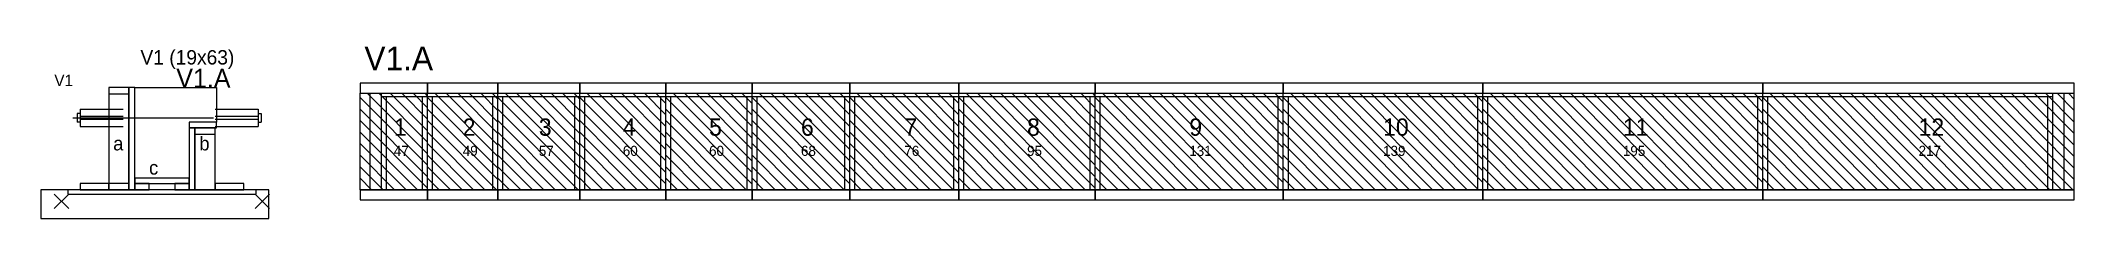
# Model space of a CAD drawing. Header units: metres. Extents: x -10 to 74425, y -2037 to 26.
# Drawn here: x 38996 to 40412, y -639 to -520 of the extents above; entities that cross this region are included whole.
import ezdxf

# ---------------------------------------------------------------- set-up
doc = ezdxf.new("R2010")
doc.units = ezdxf.units.M
doc.layers.add('LABELS', color=3, linetype='Continuous')
doc.layers.add('VIGAS', color=7, linetype='Continuous')

msp = doc.modelspace()

# ---------------------------------------------------------------- texts
at = {"layer": 'LABELS'}
msp.add_text('V1', height=8, dxfattribs=at).set_placement((39005.4, -547))
at = {"layer": 'VIGAS'}
for s, height, p in [('V1 (19x63)', 10, (39065.4, -532)), ('V1.A', 16.5, (39221.4, -536)), ('V1.A', 13, (39090.4, -548)), ('1', 12, (39241.9, -581.5)), ('2', 12, (39289.9, -581.5)), ('3', 12, (39342.9, -581.5)), ('4', 12, (39401.4, -581.5)), ('5', 12, (39461.5, -581.5)), ('6', 12, (39525.5, -581.5)), ('7', 12, (39597.5, -581.5)), ('8', 12, (39683, -581.5)), ('9', 12, (39796, -581.5)), ('10', 12, (39931, -581.5)), ('11', 12, (40098, -581.5)), ('12', 12, (40304, -581.5)), ('a', 9.6, (39046.4, -591.7)), ('b', 9.6, (39106.4, -591.7)), ('47', 7, (39241.9, -595.5)), ('49', 7, (39289.9, -595.5)), ('57', 7, (39342.9, -595.5)), ('60', 7, (39401.4, -595.5)), ('60', 7, (39461.5, -595.5)), ('68', 7, (39525.5, -595.5)), ('76', 7, (39597.5, -595.5)), ('95', 7, (39683, -595.5)), ('131', 7, (39796, -595.5)), ('139', 7, (39931, -595.5)), ('195', 7, (40098, -595.5)), ('217', 7, (40304, -595.5)), ('c', 9.6, (39071.4, -608.5))]:
    msp.add_text(s, height=height, dxfattribs=at).set_placement(p)

# ---------------------------------------------------------------- linework, layer by layer
at = {"layer": 'VIGAS'}
for p, q in [((39218.4, -552), (39265.4, -552)), ((39218.4, -619), (39218.4, -552)), ((39265.4, -594), (39223.4, -552)), ((39225.4, -619), (39225.4, -552)), ((39265.4, -586), (39231.4, -552)), ((39233.4, -619), (39233.4, -552)), ((39265.4, -578), (39239.4, -552)), ((39265.4, -570), (39247.4, -552)), ((39265.4, -562), (39255.4, -552)), ((39265.4, -554), (39263.4, -552)), ((39265.4, -619), (39265.4, -552)), ((39265.4, -619), (39265.4, -552)), ((39265.4, -552), (39314.4, -552)), ((39265.4, -619), (39265.4, -552)), ((39265.4, -619), (39265.4, -552)), ((39265.4, -619), (39265.4, -552)), ((39314.4, -596), (39270.4, -552)), ((39314.4, -588), (39278.4, -552)), ((39314.4, -580), (39286.4, -552)), ((39314.4, -572), (39294.4, -552)), ((39314.4, -564), (39302.4, -552)), ((39314.4, -556), (39310.4, -552)), ((39314.4, -619), (39314.4, -552)), ((39314.4, -619), (39314.4, -552)), ((39314.4, -552), (39371.4, -552)), ((39314.4, -619), (39314.4, -552)), ((39314.4, -619), (39314.4, -552)), ((39314.4, -619), (39314.4, -552)), ((39371.4, -604), (39319.4, -552)), ((39371.4, -596), (39327.4, -552)), ((39371.4, -588), (39335.4, -552)), ((39371.4, -580), (39343.4, -552)), ((39371.4, -572), (39351.4, -552)), ((39371.4, -564), (39359.4, -552)), ((39371.4, -556), (39367.4, -552)), ((39371.4, -619), (39371.4, -552)), ((39371.4, -619), (39371.4, -552)), ((39371.4, -552), (39431.4, -552)), ((39371.4, -619), (39371.4, -552)), ((39371.4, -619), (39371.4, -552)), ((39371.4, -619), (39371.4, -552)), ((39431.4, -607), (39376.4, -552)), ((39431.4, -599), (39384.4, -552)), ((39431.4, -591), (39392.4, -552)), ((39431.4, -583), (39400.4, -552)), ((39431.4, -575), (39408.4, -552)), ((39431.4, -567), (39416.4, -552)), ((39431.4, -559), (39424.4, -552)), ((39431.4, -619), (39431.4, -552)), ((39431.4, -619), (39431.4, -552)), ((39431.4, -552), (39491.5, -552)), ((39431.4, -619), (39431.4, -552)), ((39431.4, -619), (39431.4, -552)), ((39431.4, -619), (39431.4, -552)), ((39491.5, -607.1), (39436.4, -552)), ((39491.5, -599.1), (39444.4, -552)), ((39491.5, -591.1), (39452.4, -552)), ((39491.5, -583.1), (39460.4, -552)), ((39491.5, -575.1), (39468.4, -552)), ((39491.5, -567.1), (39476.4, -552)), ((39491.5, -559.1), (39484.4, -552)), ((39491.5, -619), (39491.5, -552)), ((39491.5, -619), (39491.5, -552)), ((39491.5, -552), (39559.5, -552)), ((39491.5, -619), (39491.5, -552)), ((39491.5, -619), (39491.5, -552)), ((39491.5, -619), (39491.5, -552)), ((39559.5, -615), (39496.5, -552)), ((39559.5, -607), (39504.5, -552)), ((39559.5, -599), (39512.5, -552)), ((39559.5, -591), (39520.5, -552)), ((39559.5, -583), (39528.5, -552)), ((39559.5, -575), (39536.5, -552)), ((39559.5, -567), (39544.5, -552)), ((39559.5, -559), (39552.5, -552)), ((39559.5, -619), (39559.5, -552)), ((39559.5, -619), (39559.5, -552)), ((39559.5, -552), (39635.5, -552)), ((39559.5, -619), (39559.5, -552)), ((39559.5, -619), (39559.5, -552)), ((39559.5, -619), (39559.5, -552)), ((39631.5, -619), (39564.5, -552)), ((39635.5, -615), (39572.5, -552)), ((39635.5, -607), (39580.5, -552)), ((39635.5, -599), (39588.5, -552)), ((39635.5, -591), (39596.5, -552)), ((39635.5, -583), (39604.5, -552)), ((39635.5, -575), (39612.5, -552)), ((39635.5, -567), (39620.5, -552)), ((39635.5, -559), (39628.5, -552)), ((39635.5, -619), (39635.5, -552)), ((39635.5, -619), (39635.5, -552)), ((39635.5, -552), (39730.5, -552)), ((39635.5, -619), (39635.5, -552)), ((39635.5, -619), (39635.5, -552)), ((39635.5, -619), (39635.5, -552)), ((39707.5, -619), (39640.5, -552)), ((39715.5, -619), (39648.5, -552)), ((39723.5, -619), (39656.5, -552)), ((39730.5, -618), (39664.5, -552)), ((39730.5, -610), (39672.5, -552)), ((39730.5, -602), (39680.5, -552)), ((39730.5, -594), (39688.5, -552)), ((39730.5, -586), (39696.5, -552)), ((39730.5, -578), (39704.5, -552)), ((39730.5, -570), (39712.5, -552)), ((39730.5, -562), (39720.5, -552)), ((39730.5, -554), (39728.5, -552)), ((39730.5, -619), (39730.5, -552)), ((39730.5, -619), (39730.5, -552)), ((39730.5, -552), (39861.5, -552)), ((39730.5, -619), (39730.5, -552)), ((39730.5, -619), (39730.5, -552)), ((39730.5, -619), (39730.5, -552)), ((39802.5, -619), (39735.5, -552)), ((39810.5, -619), (39743.5, -552)), ((39818.5, -619), (39751.5, -552)), ((39826.5, -619), (39759.5, -552)), ((39834.5, -619), (39767.5, -552)), ((39842.5, -619), (39775.5, -552)), ((39850.5, -619), (39783.5, -552)), ((39858.5, -619), (39791.5, -552)), ((39861.5, -614), (39799.5, -552)), ((39861.5, -606), (39807.5, -552)), ((39861.5, -598), (39815.5, -552)), ((39861.5, -590), (39823.5, -552)), ((39861.5, -582), (39831.5, -552)), ((39861.5, -574), (39839.5, -552)), ((39861.5, -566), (39847.5, -552)), ((39861.5, -558), (39855.5, -552)), ((39861.5, -619), (39861.5, -552)), ((39861.5, -619), (39861.5, -552)), ((39861.5, -552), (40000.5, -552)), ((39861.5, -619), (39861.5, -552)), ((39861.5, -619), (39861.5, -552)), ((39861.5, -619), (39861.5, -552)), ((39933.5, -619), (39866.5, -552)), ((39941.5, -619), (39874.5, -552)), ((39949.5, -619), (39882.5, -552)), ((39957.5, -619), (39890.5, -552)), ((39965.5, -619), (39898.5, -552)), ((39973.5, -619), (39906.5, -552)), ((39981.5, -619), (39914.5, -552)), ((39989.5, -619), (39922.5, -552)), ((39997.5, -619), (39930.5, -552)), ((40000.5, -614), (39938.5, -552)), ((40000.5, -606), (39946.5, -552)), ((40000.5, -598), (39954.5, -552)), ((40000.5, -590), (39962.5, -552)), ((40000.5, -582), (39970.5, -552)), ((40000.5, -574), (39978.5, -552)), ((40000.5, -566), (39986.5, -552)), ((40000.5, -558), (39994.5, -552)), ((40000.5, -619), (40000.5, -552)), ((40000.5, -619), (40000.5, -552)), ((40000.5, -552), (40195.5, -552)), ((40000.5, -619), (40000.5, -552)), ((40000.5, -619), (40000.5, -552)), ((40000.5, -619), (40000.5, -552)), ((40072.5, -619), (40005.5, -552)), ((40080.5, -619), (40013.5, -552)), ((40088.5, -619), (40021.5, -552)), ((40096.5, -619), (40029.5, -552)), ((40104.5, -619), (40037.5, -552)), ((40112.5, -619), (40045.5, -552)), ((40120.5, -619), (40053.5, -552)), ((40128.5, -619), (40061.5, -552)), ((40136.5, -619), (40069.5, -552)), ((40144.5, -619), (40077.5, -552)), ((40152.5, -619), (40085.5, -552)), ((40160.5, -619), (40093.5, -552)), ((40168.5, -619), (40101.5, -552)), ((40176.5, -619), (40109.5, -552)), ((40184.5, -619), (40117.5, -552)), ((40192.5, -619), (40125.5, -552)), ((40195.5, -614), (40133.5, -552)), ((40195.5, -606), (40141.5, -552)), ((40195.5, -598), (40149.5, -552)), ((40195.5, -590), (40157.5, -552)), ((40195.5, -582), (40165.5, -552)), ((40195.5, -574), (40173.5, -552)), ((40195.5, -566), (40181.5, -552)), ((40195.5, -558), (40189.5, -552)), ((40195.5, -619), (40195.5, -552)), ((40195.5, -619), (40195.5, -552)), ((40195.5, -552), (40412.5, -552)), ((40195.5, -619), (40195.5, -552)), ((40195.5, -619), (40195.5, -552)), ((40195.5, -619), (40195.5, -552)), ((40267.5, -619), (40200.5, -552)), ((40275.5, -619), (40208.5, -552)), ((40283.5, -619), (40216.5, -552)), ((40291.5, -619), (40224.5, -552)), ((40299.5, -619), (40232.5, -552)), ((40307.5, -619), (40240.5, -552)), ((40315.5, -619), (40248.5, -552)), ((40323.5, -619), (40256.5, -552)), ((40331.5, -619), (40264.5, -552)), ((40339.5, -619), (40272.5, -552)), ((40347.5, -619), (40280.5, -552)), ((40355.5, -619), (40288.5, -552)), ((40363.5, -619), (40296.5, -552)), ((40371.5, -619), (40304.5, -552)), ((40379.5, -619), (40312.5, -552)), ((40387.5, -619), (40320.5, -552)), ((40395.5, -619), (40328.5, -552)), ((40403.5, -619), (40336.5, -552)), ((40411.5, -619), (40344.5, -552)), ((40412.5, -612), (40352.5, -552)), ((40412.5, -604), (40360.5, -552)), ((40412.5, -596), (40368.5, -552)), ((40412.5, -588), (40376.5, -552)), ((40412.5, -580), (40384.5, -552)), ((40412.5, -572), (40392.5, -552)), ((40397.5, -619), (40397.5, -552)), ((40412.5, -564), (40400.5, -552)), ((40405.5, -619), (40405.5, -552)), ((40412.5, -556), (40408.5, -552)), ((40412.5, -619), (40412.5, -552)), ((39021.4, -566), (39021.4, -572)), ((39023.4, -566), (39021.4, -566)), ((39023.4, -563), (39053.4, -563)), ((39023.4, -563), (39023.4, -575)), ((39117.4, -563), (39147.4, -563)), ((39147.4, -563), (39147.4, -575)), ((39147.4, -566), (39149.4, -566)), ((39149.4, -566), (39149.4, -572)), ((39265.4, -602), (39218.4, -555)), ((39265.4, -610), (39218.4, -563)), ((39233.4, -554.2), (39265.4, -554.2)), ((39236.9, -619), (39236.9, -554.2)), ((39261.9, -619), (39261.9, -554.2)), ((39265.4, -554.2), (39314.4, -554.2)), ((39314.4, -604), (39265.4, -555)), ((39314.4, -612), (39265.4, -563)), ((39268.9, -619), (39268.9, -554.2)), ((39310.9, -619), (39310.9, -554.2)), ((39314.4, -554.2), (39371.4, -554.2)), ((39371.4, -612), (39314.4, -555)), ((39370.4, -619), (39314.4, -563)), ((39317.9, -619), (39317.9, -554.2)), ((39367.9, -619), (39367.9, -554.2)), ((39371.4, -554.2), (39431.4, -554.2)), ((39431.4, -615), (39371.4, -555)), ((39427.4, -619), (39371.4, -563)), ((39374.9, -619), (39374.9, -554.2)), ((39427.9, -619), (39427.9, -554.2)), ((39431.4, -554.2), (39491.5, -554.2)), ((39491.5, -615.1), (39431.4, -555)), ((39487.4, -619), (39431.4, -563)), ((39434.9, -619), (39434.9, -554.2)), ((39488, -619), (39488, -554.2)), ((39491.5, -554.2), (39559.5, -554.2)), ((39555.5, -619), (39491.5, -555)), ((39547.5, -619), (39491.5, -563)), ((39495, -619), (39495, -554.2)), ((39556, -619), (39556, -554.2)), ((39559.5, -554.2), (39635.5, -554.2)), ((39623.5, -619), (39559.5, -555)), ((39615.5, -619), (39559.5, -563)), ((39563, -619), (39563, -554.2)), ((39632, -619), (39632, -554.2)), ((39635.5, -554.2), (39730.5, -554.2)), ((39699.5, -619), (39635.5, -555)), ((39691.5, -619), (39635.5, -563)), ((39639, -619), (39639, -554.2)), ((39727, -619), (39727, -554.2)), ((39730.5, -554.2), (39861.5, -554.2)), ((39794.5, -619), (39730.5, -555)), ((39786.5, -619), (39730.5, -563)), ((39734, -619), (39734, -554.2)), ((39858, -619), (39858, -554.2)), ((39861.5, -554.2), (40000.5, -554.2)), ((39925.5, -619), (39861.5, -555)), ((39917.5, -619), (39861.5, -563)), ((39865, -619), (39865, -554.2)), ((39997, -619), (39997, -554.2)), ((40000.5, -554.2), (40195.5, -554.2)), ((40064.5, -619), (40000.5, -555)), ((40056.5, -619), (40000.5, -563)), ((40004, -619), (40004, -554.2)), ((40192, -619), (40192, -554.2)), ((40195.5, -554.2), (40397.5, -554.2)), ((40259.5, -619), (40195.5, -555)), ((40251.5, -619), (40195.5, -563)), ((40199, -619), (40199, -554.2)), ((40394, -619), (40394, -554.2)), ((39018.4, -569), (39116.4, -569)), ((39023.4, -572), (39021.4, -572)), ((39023.4, -568), (39053.4, -568)), ((39023.4, -570), (39053.4, -570)), ((39023.4, -575), (39053.4, -575)), ((39117.4, -568), (39147.4, -568)), ((39117.4, -570), (39147.4, -570)), ((39117.4, -575), (39147.4, -575)), ((39147.4, -572), (39149.4, -572)), ((39265.4, -618), (39218.4, -571)), ((39258.4, -619), (39218.4, -579)), ((39313.4, -619), (39265.4, -571)), ((39305.4, -619), (39265.4, -579)), ((39362.4, -619), (39314.4, -571)), ((39354.4, -619), (39314.4, -579)), ((39419.4, -619), (39371.4, -571)), ((39411.4, -619), (39371.4, -579)), ((39479.4, -619), (39431.4, -571)), ((39471.4, -619), (39431.4, -579)), ((39539.5, -619), (39491.5, -571)), ((39531.5, -619), (39491.5, -579)), ((39607.5, -619), (39559.5, -571)), ((39599.5, -619), (39559.5, -579)), ((39683.5, -619), (39635.5, -571)), ((39675.5, -619), (39635.5, -579)), ((39778.5, -619), (39730.5, -571)), ((39770.5, -619), (39730.5, -579)), ((39909.5, -619), (39861.5, -571)), ((39901.5, -619), (39861.5, -579)), ((40048.5, -619), (40000.5, -571)), ((40040.5, -619), (40000.5, -579)), ((40243.5, -619), (40195.5, -571)), ((40235.5, -619), (40195.5, -579)), ((39250.4, -619), (39218.4, -587)), ((39297.4, -619), (39265.4, -587)), ((39346.4, -619), (39314.4, -587)), ((39403.4, -619), (39371.4, -587)), ((39463.4, -619), (39431.4, -587)), ((39523.5, -619), (39491.5, -587)), ((39591.5, -619), (39559.5, -587)), ((39667.5, -619), (39635.5, -587)), ((39762.5, -619), (39730.5, -587)), ((39893.5, -619), (39861.5, -587)), ((40032.5, -619), (40000.5, -587)), ((40227.5, -619), (40195.5, -587)), ((39242.4, -619), (39218.4, -595)), ((39234.4, -619), (39218.4, -603)), ((39289.4, -619), (39265.4, -595)), ((39281.4, -619), (39265.4, -603)), ((39338.4, -619), (39314.4, -595)), ((39330.4, -619), (39314.4, -603)), ((39395.4, -619), (39371.4, -595)), ((39387.4, -619), (39371.4, -603)), ((39455.4, -619), (39431.4, -595)), ((39447.4, -619), (39431.4, -603)), ((39515.5, -619), (39491.5, -595)), ((39507.5, -619), (39491.5, -603)), ((39583.5, -619), (39559.5, -595)), ((39575.5, -619), (39559.5, -603)), ((39659.5, -619), (39635.5, -595)), ((39651.5, -619), (39635.5, -603)), ((39754.5, -619), (39730.5, -595)), ((39746.5, -619), (39730.5, -603)), ((39885.5, -619), (39861.5, -595)), ((39877.5, -619), (39861.5, -603)), ((40024.5, -619), (40000.5, -595)), ((40016.5, -619), (40000.5, -603)), ((40219.5, -619), (40195.5, -595)), ((40211.5, -619), (40195.5, -603)), ((39005.4, -632), (39015.4, -622)), ((39005.4, -622), (39015.4, -632)), ((39145.4, -632), (39155.4, -622)), ((39145.4, -622), (39155.4, -632)), ((39226.4, -619), (39218.4, -611)), ((39218.4, -619), (39265.4, -619)), ((39218.4, -619), (39218.4, -619)), ((39233.4, -619), (39236.9, -619)), ((39261.9, -619), (39265.4, -619)), ((39273.4, -619), (39265.4, -611)), ((39265.4, -619), (39314.4, -619)), ((39265.4, -619), (39268.9, -619)), ((39265.4, -619), (39265.4, -619)), ((39310.9, -619), (39314.4, -619)), ((39322.4, -619), (39314.4, -611)), ((39314.4, -619), (39371.4, -619)), ((39314.4, -619), (39317.9, -619)), ((39314.4, -619), (39314.4, -619)), ((39367.9, -619), (39371.4, -619)), ((39379.4, -619), (39371.4, -611)), ((39371.4, -619), (39431.4, -619)), ((39371.4, -619), (39374.9, -619)), ((39371.4, -619), (39371.4, -619)), ((39427.9, -619), (39431.4, -619)), ((39439.4, -619), (39431.4, -611)), ((39431.4, -619), (39491.5, -619)), ((39431.4, -619), (39434.9, -619)), ((39431.4, -619), (39431.4, -619)), ((39488, -619), (39491.5, -619)), ((39499.5, -619), (39491.5, -611)), ((39491.5, -619), (39559.5, -619)), ((39491.5, -619), (39495, -619)), ((39491.5, -619), (39491.5, -619)), ((39556, -619), (39559.5, -619)), ((39567.5, -619), (39559.5, -611)), ((39559.5, -619), (39635.5, -619)), ((39559.5, -619), (39563, -619)), ((39559.5, -619), (39559.5, -619)), ((39632, -619), (39635.5, -619)), ((39643.5, -619), (39635.5, -611)), ((39635.5, -619), (39730.5, -619)), ((39635.5, -619), (39639, -619)), ((39635.5, -619), (39635.5, -619)), ((39727, -619), (39730.5, -619)), ((39738.5, -619), (39730.5, -611)), ((39730.5, -619), (39861.5, -619)), ((39730.5, -619), (39734, -619)), ((39730.5, -619), (39730.5, -619)), ((39858, -619), (39861.5, -619)), ((39869.5, -619), (39861.5, -611)), ((39861.5, -619), (40000.5, -619)), ((39861.5, -619), (39865, -619)), ((39861.5, -619), (39861.5, -619)), ((39997, -619), (40000.5, -619)), ((40008.5, -619), (40000.5, -611)), ((40000.5, -619), (40195.5, -619)), ((40000.5, -619), (40004, -619)), ((40000.5, -619), (40000.5, -619)), ((40192, -619), (40195.5, -619)), ((40203.5, -619), (40195.5, -611)), ((40195.5, -619), (40412.5, -619)), ((40195.5, -619), (40199, -619)), ((40195.5, -619), (40195.5, -619)), ((40394, -619), (40397.5, -619))]:
    msp.add_line(p, q, dxfattribs=at)
for points in [[(39043.4, -619), (39057.4, -619), (39057.4, -548), (39043.4, -548)], [(39043.4, -552.4), (39057.4, -552.4), (39057.4, -548), (39043.4, -548)], [(39057.4, -619), (39061.4, -619), (39061.4, -548), (39057.4, -548)], [(39061.4, -611), (39061.4, -548), (39118.4, -548), (39118.4, -572), (39099.4, -572), (39099.4, -611)], [(39218.4, -552), (39265.4, -552), (39265.4, -545), (39218.4, -545)], [(39265.4, -552), (39314.4, -552), (39314.4, -545), (39265.4, -545)], [(39314.4, -552), (39371.4, -552), (39371.4, -545), (39314.4, -545)], [(39371.4, -552), (39431.4, -552), (39431.4, -545), (39371.4, -545)], [(39431.4, -552), (39491.5, -552), (39491.5, -545), (39431.4, -545)], [(39491.5, -552), (39559.5, -552), (39559.5, -545), (39491.5, -545)], [(39559.5, -552), (39635.5, -552), (39635.5, -545), (39559.5, -545)], [(39635.5, -552), (39730.5, -552), (39730.5, -545), (39635.5, -545)], [(39730.5, -552), (39861.5, -552), (39861.5, -545), (39730.5, -545)], [(39861.5, -552), (40000.5, -552), (40000.5, -545), (39861.5, -545)], [(40000.5, -552), (40195.5, -552), (40195.5, -545), (40000.5, -545)], [(40195.5, -552), (40412.5, -552), (40412.5, -545), (40195.5, -545)], [(39099.4, -576), (39118.4, -576), (39118.4, -572), (39099.4, -572)], [(39099.4, -619), (39103.4, -619), (39103.4, -576), (39099.4, -576)], [(39103.4, -619), (39117.4, -619), (39117.4, -576), (39103.4, -576)], [(39103.4, -580.4), (39117.4, -580.4), (39117.4, -576), (39103.4, -576)], [(38995.9, -639), (39154.9, -639), (39154.9, -619), (38995.9, -619)], [(39014.9, -622.2), (39145.9, -622.2), (39145.9, -619), (39014.9, -619)], [(39023.4, -619), (39043.4, -619), (39043.4, -614.6), (39023.4, -614.6)], [(39043.4, -619), (39057.4, -619), (39057.4, -614.6), (39043.4, -614.6)], [(39061.4, -614.6), (39099.4, -614.6), (39099.4, -611), (39061.4, -611)], [(39061.4, -619), (39071.4, -619), (39071.4, -614.6), (39061.4, -614.6)], [(39089.4, -619), (39099.4, -619), (39099.4, -614.6), (39089.4, -614.6)], [(39117.4, -619), (39137.4, -619), (39137.4, -614.6), (39117.4, -614.6)], [(39218.4, -626), (39265.4, -626), (39265.4, -619), (39218.4, -619)], [(39265.4, -626), (39314.4, -626), (39314.4, -619), (39265.4, -619)], [(39314.4, -626), (39371.4, -626), (39371.4, -619), (39314.4, -619)], [(39371.4, -626), (39431.4, -626), (39431.4, -619), (39371.4, -619)], [(39431.4, -626), (39491.5, -626), (39491.5, -619), (39431.4, -619)], [(39491.5, -626), (39559.5, -626), (39559.5, -619), (39491.5, -619)], [(39559.5, -626), (39635.5, -626), (39635.5, -619), (39559.5, -619)], [(39635.5, -626), (39730.5, -626), (39730.5, -619), (39635.5, -619)], [(39730.5, -626), (39861.5, -626), (39861.5, -619), (39730.5, -619)], [(39861.5, -626), (40000.5, -626), (40000.5, -619), (39861.5, -619)], [(40000.5, -626), (40195.5, -626), (40195.5, -619), (40000.5, -619)], [(40195.5, -626), (40412.5, -626), (40412.5, -619), (40195.5, -619)]]:
    msp.add_lwpolyline(points, close=True, dxfattribs=at)

msp.set_redraw_order([(e.dxf.handle, doc.entitydb.next_handle()) for e in msp.query("TEXT MTEXT ATTDEF DIMENSION ARC_DIMENSION")])  # texts and dimensions are drawn at this point

doc.saveas('drawing.dxf')
